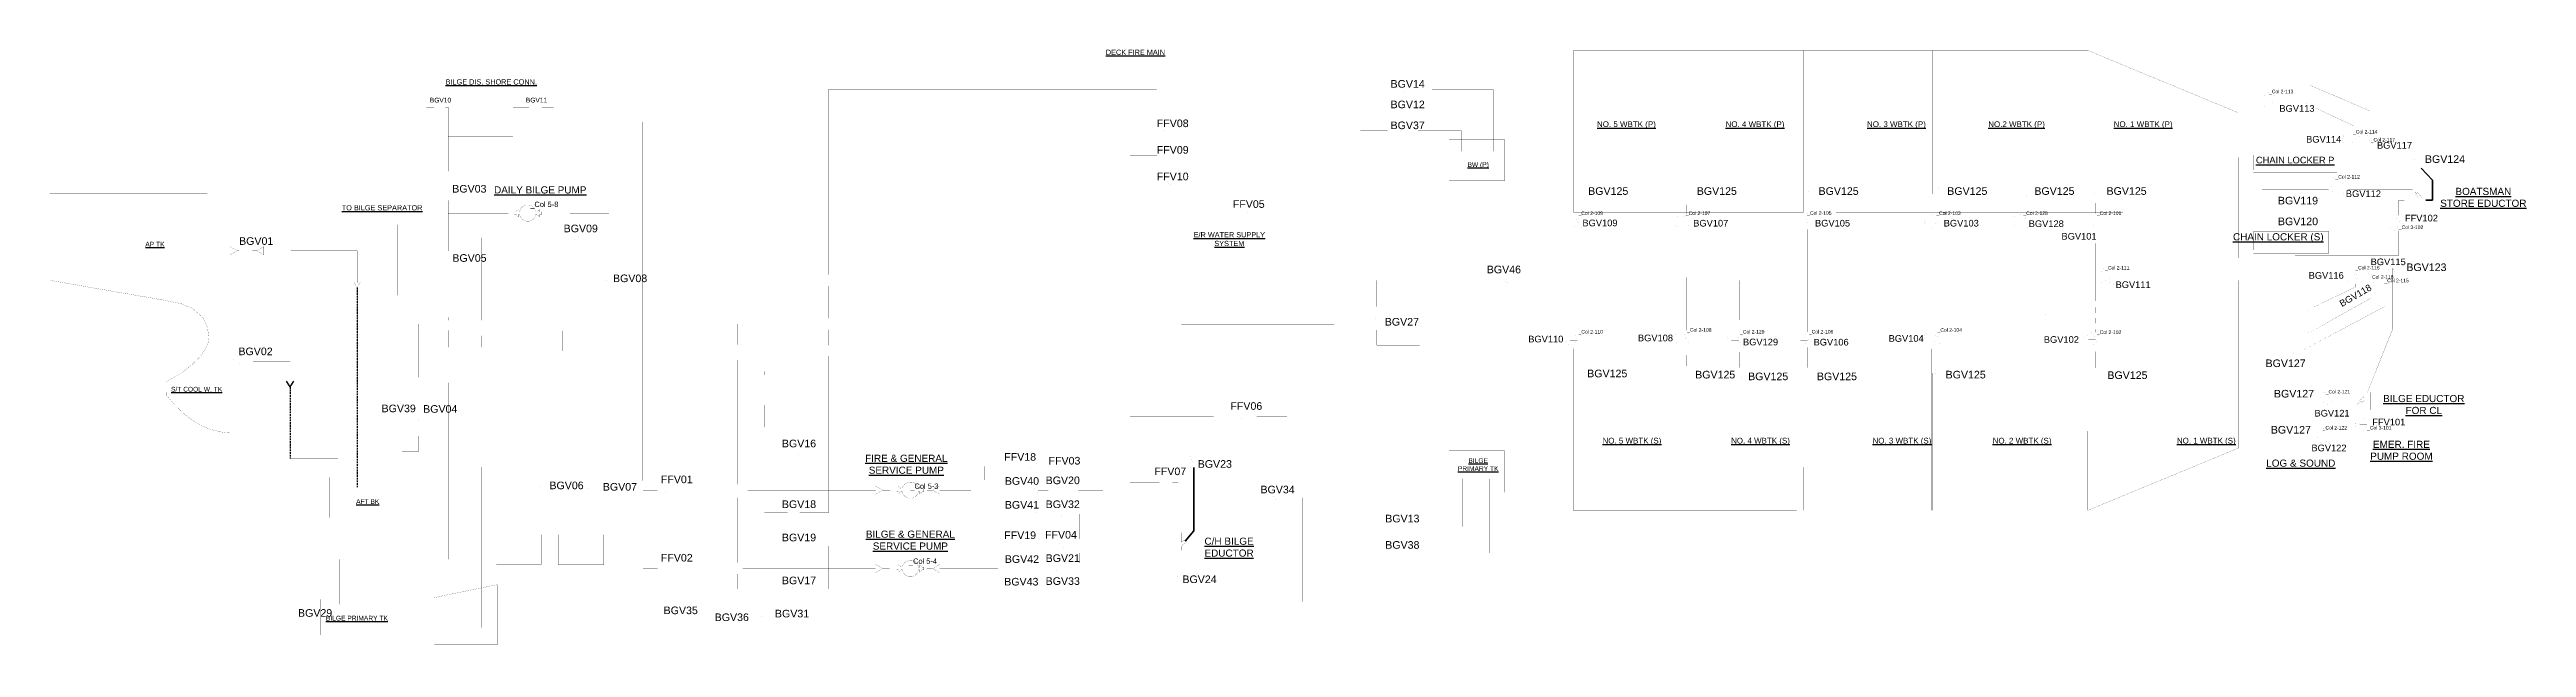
# Model space of a CAD drawing. Header units: millimetres. Extents: x 5554 to 10769, y 645 to 1902.
import ezdxf

# ---------------------------------------------------------------- set-up
doc = ezdxf.new("R2010")
doc.units = ezdxf.units.MM
doc.linetypes.add('DASHED', pattern=[19.05, 12.7, -6.35])
doc.layers.add('A-BALLA.PIPE', color=200, linetype='Continuous', lineweight=50)
for name, color, linetype in [('Ballast', 80, 'Continuous'), ('Bilge - Ballast', 233, 'Continuous'), ('Omriss tanker Bilge', 132, 'Continuous'), ('Omriss tanker etc ballast', 180, 'Continuous'), ('Symboler', 42, 'Continuous'), ('TEKST', 7, 'Continuous')]:
    doc.layers.add(name, color=color, linetype=linetype)
doc.layers.add('Bilge', color=50, linetype='Continuous', plot=False)
doc.layers.add('FIFI', color=10, linetype='Continuous', plot=False)
doc.styles.add('Arial', font='ARIAL.TTF', dxfattribs={"height": 50})

msp = doc.modelspace()

# ---------------------------------------------------------------- texts
at = {"layer": 'Ballast', "linetype": 'Continuous', "style": 'Arial'}
for s, p in [('_Col 2-113', (10227, 1810.3)), ('_Col 2-114', (10403.9, 1725.6)), ('_Col 2-117', (10441, 1708.8)), ('_Col 2-112', (10366.9, 1630.9)), ('_Col 2-109', (8773.3, 1554.2)), ('_Col 2-107', (8999.2, 1554.3)), ('_Col 2-105', (9254.6, 1554.6)), ('_Col 2-103', (9526.5, 1554.3)), ('_Col 2-128', (9709.9, 1554.3)), ('_Col 2-101', (9864.6, 1554.3)), ('_Col 3-102', (10500.4, 1524.7)), ('_Col 2-111', (9881.9, 1439.5)), ('_Col 2-116', (10408.6, 1439.6)), ('_Col 2-118', (10437.9, 1420)), ('_Col 2-115', (10469.9, 1412.7)), ('_Col 2-110', (8773.3, 1304.9)), ('_Col 2-108', (9001.9, 1308.7)), ('_Col 2-129', (9113.4, 1304.9)), ('_Col 2-106', (9258.3, 1304.9)), ('_Col 2-104', (9529.2, 1308.7)), ('_Col 2-102', (9864.6, 1304)), ('_Col 2-121', (10346.4, 1178.8)), ('_Col 2-122', (10339.9, 1102.9)), ('_Col 3-101', (10433.5, 1102.8))]:
    msp.add_text(s, height=7.5, dxfattribs=at).set_placement(p)
at = {"layer": 'Ballast', "linetype": 'Continuous', "char_height": 14, "attachment_point": 1, "style": 'Arial'}
for s, insert, width in [('BGV113', (10248.8, 1785.4), 44.169), ('BGV114', (10305.1, 1720.5), 44.169), ('BGV117', (10454.2, 1707.8), 44.169), ('BGV112', (10388.7, 1606), 44.169), ('BGV109', (8781.4, 1544.5), 289.02), ('BGV107', (9014.6, 1544), 44.169), ('BGV105', (9271, 1544), 44.169), ('BGV103', (9542, 1544), 44.169), ('BGV128', (9721, 1542.9), 44.169), ('BGV101', (9790, 1516.5), 44.169), ('FFV102', (10513, 1554.7), 44.169), ('BGV115', (10440.8, 1462.7), 44.169), ('BGV111', (9903.8, 1414.6), 44.169), ('BGV116', (10310.4, 1434.1), 44.169), ('BGV110', (8667.3, 1300.2), 289.02), ('BGV108', (8898.2, 1302.6), 44.169), ('BGV129', (9119.4, 1294), 44.169), ('BGV106', (9268, 1293.7), 44.169), ('BGV104', (9426, 1301.5), 44.169), ('BGV102', (9752.8, 1299.3), 44.169), ('BGV121', (10322.7, 1144.3), 44.169), ('FFV101', (10444.3, 1125.6), 44.169), ('BGV122', (10316.2, 1071.2), 44.169)]:
    msp.add_mtext(s, dxfattribs=dict(at, insert=insert, width=width))
at = {"layer": 'Ballast', "linetype": 'Continuous', "insert": (10373.4, 1372.6), "char_height": 14, "width": 44.169, "attachment_point": 1, "rotation": 30, "style": 'Arial'}
msp.add_mtext('BGV118', dxfattribs=at)
at = {"layer": 'Bilge', "linetype": 'Continuous', "width": 44.169, "attachment_point": 1, "style": 'Arial'}
for s, insert, char_height in [('BGV14', (8377.4, 1838.1), 16), ('BGV10', (6354.6, 1800.9), 10), ('BGV11', (6556.8, 1800.9), 10), ('BGV12', (8377.4, 1794.8), 16), ('FFV08', (7885.2, 1755.1), 16), ('BGV37', (8377.4, 1750.9), 16), ('FFV09', (7885.2, 1699.2), 16), ('BGV124', (10555.2, 1679.8), 16), ('BGV03', (6401.9, 1617.4), 16), ('FFV10', (7885.2, 1643.3), 16), ('FFV05', (8045.3, 1585.3), 16), ('BGV125', (8793.5, 1612.6), 16), ('BGV125', (9022.1, 1612.6), 16), ('BGV125', (9278.5, 1612.6), 16), ('BGV125', (9549.5, 1612.6), 16), ('BGV125', (9732.9, 1612.6), 16), ('BGV125', (9884.8, 1612.7), 16), ('BGV119', (10245.7, 1592.5), 16), ('BGV09', (6636.4, 1533.9), 16), ('BGV120', (10245.7, 1548.8), 16), ('BGV01', (5953.1, 1507.4), 16), ('BGV05', (6402.1, 1471.8), 16), ('BGV08', (6740.3, 1429), 16), ('BGV46', (8580, 1447.6), 16), ('BGV123', (10516.1, 1452.3), 16), ('BGV27', (8365.2, 1337.6), 16), ('BGV02', (5951.7, 1275.3), 16), ('BGV125', (8791.4, 1228.8), 16), ('BGV125', (9018.7, 1226.4), 16), ('BGV125', (9130.2, 1222.7), 16), ('BGV125', (9275, 1222.7), 16), ('BGV125', (9546, 1226.4), 16), ('BGV125', (9886.6, 1225.3), 16), ('BGV127', (10219.6, 1250.3), 16), ('BGV39', (6253.1, 1155.3), 16), ('BGV04', (6340.6, 1154.2), 16), ('FFV06', (8040.2, 1160.4), 16), ('BGV127', (10237.3, 1186.3), 16), ('BGV127', (10230.7, 1110.4), 16), ('BGV16', (7095.9, 1081.5), 16), ('FFV18', (7564, 1053.3), 16), ('FFV03', (7657.3, 1045.3), 16), ('BGV06', (6606.5, 993.3), 16), ('FFV01', (6841.1, 1006), 16), ('BGV40', (7565.3, 1002.7), 16), ('BGV20', (7651.2, 1004), 16), ('FFV07', (7880.1, 1023), 16), ('BGV23', (7971.4, 1038.5), 16), ('BGV07', (6718.9, 990.4), 16), ('BGV18', (7095.9, 953.8), 16), ('BGV41', (7565.3, 952.5), 16), ('BGV32', (7651.2, 953.7), 16), ('BGV34', (8103.5, 984.7), 16), ('FFV19', (7564, 888.5), 16), ('FFV04', (7649.9, 889.5), 16), ('BGV13', (8366.2, 923.6), 16), ('FFV02', (6841.1, 841.2), 16), ('BGV19', (7095.9, 883.8), 16), ('BGV42', (7565.3, 838.3), 16), ('BGV21', (7651.2, 840.3), 16), ('BGV38', (8366.2, 868.1), 16), ('BGV17', (7095.9, 793.4), 16), ('BGV43', (7564, 790.8), 16), ('BGV33', (7651.2, 792.1), 16), ('BGV24', (7939.2, 795.9), 16), ('BGV35', (6846.9, 730.5), 16), ('BGV29', (6077.1, 725), 16), ('BGV36', (6954.4, 716), 16), ('BGV31', (7081.3, 723.7), 16)]:
    msp.add_mtext(s, dxfattribs=dict(at, insert=insert, char_height=char_height))
at = {"layer": 'Bilge - Ballast', "linetype": 'Continuous', "attachment_point": 2, "style": 'Arial'}
for s, insert, char_height, width in [('{\\LDECK FIRE MAIN}', (7840.3, 1902.1), 11, 183.683), ('{\\LBILGE DIS. SHORE CONN.}', (6484, 1839.7), 11, 183.683), ('{\\LNO. 5 WBTK (P)}', (8874, 1751.3), 12, 208.607), ('{\\LNO. 4 WBTK (P)}', (9144.7, 1751.3), 12, 208.607), ('{\\LNO. 3 WBTK (P)}', (9442.5, 1751.3), 12, 208.607), ('{\\LNO.2 WBTK (P)}', (9695.4, 1751.3), 12, 208.607), ('{\\LNO. 1 WBTK (P)}', (9961.9, 1751.3), 12, 208.607), ('{\\LCHAIN LOCKER P}', (10282, 1676.8), 14, 206.858), ('{\\LBW (P)}', (8561.9, 1665.2), 10, 173.839), ('{\\LTO BILGE SEPARATOR}', (6254.2, 1574.9), 11, 183.683), ('{\\LDAILY BILGE PUMP}', (6587.2, 1614.5), 15, 281.849), ('{\\LBOATSMAN STORE EDUCTOR}', (10678.2, 1611.4), 15, 183.683), ('{\\LE/R WATER SUPPLY SYSTEM}', (8038, 1518.2), 11, 183.683), ('{\\LCHAIN LOCKER (S)}', (10246.5, 1515.9), 15, 183.683), ('{\\LAP TK}', (5775.9, 1497.8), 10, 173.839), ('{\\LS/T COOL W. TK}', (5863.7, 1192.7), 10, 173.839), ('{\\LBILGE EDUCTOR FOR CL}', (10552.8, 1175.6), 15, 183.683), ('{\\LFIRE & GENERAL SERVICE PUMP}', (7357.9, 1049.9), 15, 183.683), ('{\\LNO. 5 WBTK (S)}', (8885.6, 1085.5), 12, 208.607), ('{\\LNO. 4 WBTK (S)}', (9156.3, 1085.5), 12, 208.607), ('{\\LNO. 3 WBTK (S)}', (9454.1, 1085.5), 12, 208.607), ('{\\LNO. 2 WBTK (S)}', (9707, 1085.5), 12, 208.607), ('{\\LNO. 1 WBTK (S)}', (10094.9, 1085.5), 12, 208.607), ('{\\LEMER. FIRE \\PPUMP ROOM}', (10505.7, 1079.3), 15, 183.683), ('{\\LBILGE \\PPRIMARY TK}', (8561.9, 1042.5), 10, 173.839), ('{\\LLOG & SOUND}', (10293.8, 1039.7), 15, 183.683), ('{\\LAFT BK}', (6223.9, 956.4), 10, 173.839), ('{\\LBILGE & GENERAL SERVICE PUMP}', (7366.4, 890.3), 15, 258.051), ('{\\LC/H BILGE EDUCTOR}', (8037.4, 875.5), 15, 183.683), ('{\\LBILGE PRIMARY TK}', (6201.1, 711.1), 10, 173.839)]:
    msp.add_mtext(s, dxfattribs=dict(at, insert=insert, char_height=char_height, width=width))
at = {"layer": 'TEKST', "linetype": 'Continuous', "style": 'Arial'}
for s, p in [('_Col 5-8', (6566.2, 1571.1)), ('_Col 5-3', (7366.4, 978.1)), ('_Col 5-4', (7363.4, 820.4))]:
    msp.add_text(s, height=11.2, dxfattribs=at).set_placement(p)

# ---------------------------------------------------------------- linework, layer by layer
at = {"layer": 'A-BALLA.PIPE', "linetype": 'Continuous', "ltscale": 50}
msp.add_line((9756, 1344.8), (9756, 1344.8), dxfattribs=at)
at = {"layer": 'Ballast', "linetype": 'Continuous', "const_width": 0.3}
for points in [[(8387.4, 1818.3), (7194.2, 1818.1), (7194.2, 1428.6), (7194.5, 1818.1)], [(8409.9, 1818.3), (8593.4, 1818.3), (8593.4, 1687.9), (8593.4, 1818.3)], [(7194.2, 1404.6), (7194.2, 1336.9)], [(7194.2, 1312.9), (7194.2, 1280.2)]]:
    msp.add_lwpolyline(points, close=True, dxfattribs=at)
at = {"layer": 'Ballast', "linetype": 'Continuous'}
for points in [[(10227.5, 1788.1, 0.03, 0.03, 0), (10227.5, 1803.7, 0.03, 0.03, 0), (10217.9, 1803.7, 0.03, 0.03, -0.884677), (10239.4, 1803.7, 0.03, 0.03, 0), (10229.8, 1803.7, 0.03, 0.03, 0), (10229.8, 1788.1, 0.03, 0.03, 0), (10244.7, 1796.1, 0, 0, 0), (10244.7, 1778.8, 0.03, 0.03, 0), (10228.7, 1787.5, 0.03, 0.03, 0), (10212.6, 1778.8, 0, 0, 0), (10212.6, 1796.1, 0.03, 0.03, 0)], [(10406, 1711.5, 0.03, 0.03, 0), (10390.3, 1711.5, 0.03, 0.03, 0), (10390.3, 1701.9, 0.03, 0.03, -0.884677), (10390.3, 1723.4, 0.03, 0.03, 0), (10390.3, 1713.7, 0.03, 0.03, 0), (10406, 1713.7, 0.03, 0.03, 0), (10397.9, 1728.7, 0, 0, 0), (10415.2, 1728.7, 0.03, 0.03, 0), (10406.6, 1712.6, 0.03, 0.03, 0), (10415.2, 1696.6, 0, 0, 0), (10397.9, 1696.6, 0.03, 0.03, 0)], [(10439.5, 1711.5, 0.03, 0.03, 0), (10423.9, 1711.5, 0.03, 0.03, 0), (10423.9, 1701.9, 0.03, 0.03, -0.884677), (10423.9, 1723.4, 0.03, 0.03, 0), (10423.9, 1713.7, 0.03, 0.03, 0), (10439.5, 1713.7, 0.03, 0.03, 0), (10431.5, 1728.7, 0, 0, 0), (10448.8, 1728.7, 0.03, 0.03, 0), (10440.1, 1712.6, 0.03, 0.03, 0), (10448.8, 1696.6, 0, 0, 0), (10431.5, 1696.6, 0.03, 0.03, 0)], [(10367.5, 1608.6, 0.03, 0.03, 0), (10367.5, 1624.2, 0.03, 0.03, 0), (10357.8, 1624.2, 0.03, 0.03, -0.884677), (10379.3, 1624.2, 0.03, 0.03, 0), (10369.7, 1624.2, 0.03, 0.03, 0), (10369.7, 1608.6, 0.03, 0.03, 0), (10384.6, 1616.7, 0, 0, 0), (10384.6, 1599.3, 0.03, 0.03, 0), (10368.6, 1608, 0.03, 0.03, 0), (10352.5, 1599.3, 0, 0, 0), (10352.5, 1616.7, 0.03, 0.03, 0)], [(8770.5, 1540.2, 0.03, 0.03, 0), (8754.9, 1540.2, 0.03, 0.03, 0), (8754.9, 1530.5, 0.03, 0.03, -0.884677), (8754.9, 1552, 0.03, 0.03, 0), (8754.9, 1542.4, 0.03, 0.03, 0), (8770.5, 1542.4, 0.03, 0.03, 0), (8762.5, 1557.3, 0, 0, 0), (8779.8, 1557.3, 0.03, 0.03, 0), (8771.2, 1541.3, 0.03, 0.03, 0), (8779.8, 1525.2, 0, 0, 0), (8762.5, 1525.2, 0.03, 0.03, 0)], [(8999.2, 1540.2, 0.03, 0.03, 0), (8983.5, 1540.2, 0.03, 0.03, 0), (8983.5, 1530.5, 0.03, 0.03, -0.884677), (8983.5, 1552, 0.03, 0.03, 0), (8983.5, 1542.4, 0.03, 0.03, 0), (8999.2, 1542.4, 0.03, 0.03, 0), (8991.1, 1557.3, 0, 0, 0), (9008.4, 1557.3, 0.03, 0.03, 0), (8999.8, 1541.3, 0.03, 0.03, 0), (9008.4, 1525.2, 0, 0, 0), (8991.1, 1525.2, 0.03, 0.03, 0)], [(9255.5, 1540.2, 0.03, 0.03, 0), (9239.9, 1540.2, 0.03, 0.03, 0), (9239.9, 1530.5, 0.03, 0.03, -0.884677), (9239.9, 1552, 0.03, 0.03, 0), (9239.9, 1542.4, 0.03, 0.03, 0), (9255.5, 1542.4, 0.03, 0.03, 0), (9247.5, 1557.3, 0, 0, 0), (9264.8, 1557.3, 0.03, 0.03, 0), (9256.1, 1541.3, 0.03, 0.03, 0), (9264.8, 1525.2, 0, 0, 0), (9247.5, 1525.2, 0.03, 0.03, 0)], [(9526.5, 1540.2, 0.03, 0.03, 0), (9510.9, 1540.2, 0.03, 0.03, 0), (9510.9, 1530.5, 0.03, 0.03, -0.884677), (9510.9, 1552, 0.03, 0.03, 0), (9510.9, 1542.4, 0.03, 0.03, 0), (9526.5, 1542.4, 0.03, 0.03, 0), (9518.4, 1557.3, 0, 0, 0), (9535.8, 1557.3, 0.03, 0.03, 0), (9527.1, 1541.3, 0.03, 0.03, 0), (9535.8, 1525.2, 0, 0, 0), (9518.4, 1525.2, 0.03, 0.03, 0)], [(9709.9, 1540.2, 0.03, 0.03, 0), (9694.3, 1540.2, 0.03, 0.03, 0), (9694.3, 1530.5, 0.03, 0.03, -0.884677), (9694.3, 1552, 0.03, 0.03, 0), (9694.3, 1542.4, 0.03, 0.03, 0), (9709.9, 1542.4, 0.03, 0.03, 0), (9701.9, 1557.3, 0, 0, 0), (9719.2, 1557.3, 0.03, 0.03, 0), (9710.5, 1541.3, 0.03, 0.03, 0), (9719.2, 1525.2, 0, 0, 0), (9701.9, 1525.2, 0.03, 0.03, 0)], [(9861.8, 1540.3, 0.03, 0.03, 0), (9846.2, 1540.3, 0.03, 0.03, 0), (9846.2, 1530.7, 0.03, 0.03, -0.884677), (9846.2, 1552.2, 0.03, 0.03, 0), (9846.2, 1542.5, 0.03, 0.03, 0), (9861.8, 1542.5, 0.03, 0.03, 0), (9853.8, 1557.5, 0, 0, 0), (9871.1, 1557.5, 0.03, 0.03, 0), (9862.4, 1541.4, 0.03, 0.03, 0), (9871.1, 1525.4, 0, 0, 0), (9853.8, 1525.4, 0.03, 0.03, 0)], [(10499.8, 1536.4, 0.03, 0.03, 0), (10484.2, 1536.4, 0.03, 0.03, 0), (10484.2, 1526.7, 0.03, 0.03, -0.884677), (10484.2, 1548.3, 0.03, 0.03, 0), (10484.2, 1538.6, 0.03, 0.03, 0), (10499.8, 1538.6, 0.03, 0.03, 0), (10491.7, 1553.6, 0, 0, 0), (10509.1, 1553.6, 0.03, 0.03, 0), (10500.4, 1537.5, 0.03, 0.03, 0), (10509.1, 1521.4, 0, 0, 0), (10491.7, 1521.4, 0.03, 0.03, 0)], [(9882.5, 1417.2, 0.03, 0.03, 0), (9882.5, 1432.8, 0.03, 0.03, 0), (9872.9, 1432.8, 0.03, 0.03, -0.884677), (9894.4, 1432.8, 0.03, 0.03, 0), (9884.7, 1432.8, 0.03, 0.03, 0), (9884.7, 1417.2, 0.03, 0.03, 0), (9899.7, 1425.3, 0, 0, 0), (9899.7, 1407.9, 0.03, 0.03, 0), (9883.6, 1416.6, 0.03, 0.03, 0), (9867.6, 1407.9, 0, 0, 0), (9867.6, 1425.3, 0.03, 0.03, 0)], [(10409.3, 1424.4, 0.03, 0.03, 0), (10393.7, 1424.4, 0.03, 0.03, 0), (10393.7, 1414.7, 0.03, 0.03, -0.884677), (10393.7, 1436.3, 0.03, 0.03, 0), (10393.7, 1426.6, 0.03, 0.03, 0), (10409.3, 1426.6, 0.03, 0.03, 0), (10401.2, 1441.6, 0, 0, 0), (10418.6, 1441.6, 0.03, 0.03, 0), (10409.9, 1425.5, 0.03, 0.03, 0), (10418.6, 1409.4, 0, 0, 0), (10401.2, 1409.4, 0.03, 0.03, 0)], [(10439.5, 1424.4, 0.03, 0.03, 0), (10423.9, 1424.4, 0.03, 0.03, 0), (10423.9, 1414.7, 0.03, 0.03, -0.884677), (10423.9, 1436.3, 0.03, 0.03, 0), (10423.9, 1426.6, 0.03, 0.03, 0), (10439.5, 1426.6, 0.03, 0.03, 0), (10431.5, 1441.6, 0, 0, 0), (10448.8, 1441.6, 0.03, 0.03, 0), (10440.1, 1425.5, 0.03, 0.03, 0), (10448.8, 1409.4, 0, 0, 0), (10431.5, 1409.4, 0.03, 0.03, 0)], [(10469.2, 1424.4, 0.03, 0.03, 0), (10453.6, 1424.4, 0.03, 0.03, 0), (10453.6, 1414.7, 0.03, 0.03, -0.884677), (10453.6, 1436.3, 0.03, 0.03, 0), (10453.6, 1426.6, 0.03, 0.03, 0), (10469.2, 1426.6, 0.03, 0.03, 0), (10461.2, 1441.6, 0, 0, 0), (10478.5, 1441.6, 0.03, 0.03, 0), (10469.8, 1425.5, 0.03, 0.03, 0), (10478.5, 1409.4, 0, 0, 0), (10461.2, 1409.4, 0.03, 0.03, 0)], [(8770.5, 1290.9, 0.03, 0.03, 0), (8754.9, 1290.9, 0.03, 0.03, 0), (8754.9, 1281.3, 0.03, 0.03, -0.884677), (8754.9, 1302.8, 0.03, 0.03, 0), (8754.9, 1293.2, 0.03, 0.03, 0), (8770.5, 1293.2, 0.03, 0.03, 0), (8762.5, 1308.1, 0, 0, 0), (8779.8, 1308.1, 0.03, 0.03, 0), (8771.2, 1292, 0.03, 0.03, 0), (8779.8, 1276, 0, 0, 0), (8762.5, 1276, 0.03, 0.03, 0)], [(8999.2, 1294.6, 0.03, 0.03, 0), (8983.5, 1294.6, 0.03, 0.03, 0), (8983.5, 1285, 0.03, 0.03, -0.884677), (8983.5, 1306.5, 0.03, 0.03, 0), (8983.5, 1296.9, 0.03, 0.03, 0), (8999.2, 1296.9, 0.03, 0.03, 0), (8991.1, 1311.8, 0, 0, 0), (9008.4, 1311.8, 0.03, 0.03, 0), (8999.8, 1295.8, 0.03, 0.03, 0), (9008.4, 1279.7, 0, 0, 0), (8991.1, 1279.7, 0.03, 0.03, 0)], [(9110.7, 1290.9, 0.03, 0.03, 0), (9095, 1290.9, 0.03, 0.03, 0), (9095, 1281.3, 0.03, 0.03, -0.884677), (9095, 1302.8, 0.03, 0.03, 0), (9095, 1293.2, 0.03, 0.03, 0), (9110.7, 1293.2, 0.03, 0.03, 0), (9102.6, 1308.1, 0, 0, 0), (9119.9, 1308.1, 0.03, 0.03, 0), (9111.3, 1292, 0.03, 0.03, 0), (9119.9, 1276, 0, 0, 0), (9102.6, 1276, 0.03, 0.03, 0)], [(9255.5, 1290.9, 0.03, 0.03, 0), (9239.9, 1290.9, 0.03, 0.03, 0), (9239.9, 1281.3, 0.03, 0.03, -0.884677), (9239.9, 1302.8, 0.03, 0.03, 0), (9239.9, 1293.2, 0.03, 0.03, 0), (9255.5, 1293.2, 0.03, 0.03, 0), (9247.5, 1308.1, 0, 0, 0), (9264.8, 1308.1, 0.03, 0.03, 0), (9256.1, 1292, 0.03, 0.03, 0), (9264.8, 1276, 0, 0, 0), (9247.5, 1276, 0.03, 0.03, 0)], [(9526.5, 1294.6, 0.03, 0.03, 0), (9510.9, 1294.6, 0.03, 0.03, 0), (9510.9, 1285, 0.03, 0.03, -0.884677), (9510.9, 1306.5, 0.03, 0.03, 0), (9510.9, 1296.9, 0.03, 0.03, 0), (9526.5, 1296.9, 0.03, 0.03, 0), (9518.4, 1311.8, 0, 0, 0), (9535.8, 1311.8, 0.03, 0.03, 0), (9527.1, 1295.8, 0.03, 0.03, 0), (9535.8, 1279.7, 0, 0, 0), (9518.4, 1279.7, 0.03, 0.03, 0)], [(9861.8, 1290, 0.03, 0.03, 0), (9846.2, 1290, 0.03, 0.03, 0), (9846.2, 1280.4, 0.03, 0.03, -0.884677), (9846.2, 1301.9, 0.03, 0.03, 0), (9846.2, 1292.3, 0.03, 0.03, 0), (9861.8, 1292.3, 0.03, 0.03, 0), (9853.8, 1307.2, 0, 0, 0), (9871.1, 1307.2, 0.03, 0.03, 0), (9862.4, 1291.1, 0.03, 0.03, 0), (9871.1, 1275.1, 0, 0, 0), (9853.8, 1275.1, 0.03, 0.03, 0)], [(10347, 1156.6, 0.03, 0.03, 0), (10347, 1172.2, 0.03, 0.03, 0), (10337.3, 1172.2, 0.03, 0.03, -0.884677), (10358.9, 1172.2, 0.03, 0.03, 0), (10349.2, 1172.2, 0.03, 0.03, 0), (10349.2, 1156.6, 0.03, 0.03, 0), (10364.2, 1164.6, 0, 0, 0), (10364.2, 1147.3, 0.03, 0.03, 0), (10348.1, 1155.9, 0.03, 0.03, 0), (10332, 1147.3, 0, 0, 0), (10332, 1164.6, 0.03, 0.03, 0)], [(10340.5, 1080.7, 0.03, 0.03, 0), (10340.5, 1096.3, 0.03, 0.03, 0), (10330.8, 1096.3, 0.03, 0.03, -0.884677), (10352.3, 1096.3, 0.03, 0.03, 0), (10342.7, 1096.3, 0.03, 0.03, 0), (10342.7, 1080.7, 0.03, 0.03, 0), (10357.6, 1088.7, 0, 0, 0), (10357.6, 1071.4, 0.03, 0.03, 0), (10341.6, 1080.1, 0.03, 0.03, 0), (10325.5, 1071.4, 0, 0, 0), (10325.5, 1088.7, 0.03, 0.03, 0)], [(10433.5, 1114.2, 0.03, 0.03, 0), (10417.8, 1114.2, 0.03, 0.03, 0), (10417.8, 1104.6, 0.03, 0.03, -0.884677), (10417.8, 1126.1, 0.03, 0.03, 0), (10417.8, 1116.5, 0.03, 0.03, 0), (10433.5, 1116.5, 0.03, 0.03, 0), (10425.4, 1131.4, 0, 0, 0), (10442.7, 1131.4, 0.03, 0.03, 0), (10434.1, 1115.3, 0.03, 0.03, 0), (10442.7, 1099.3, 0, 0, 0), (10425.4, 1099.3, 0.03, 0.03, 0)]]:
    msp.add_lwpolyline(points, format="xyseb", close=True, dxfattribs=at)
at = {"layer": 'Bilge', "linetype": 'DASHED', "ltscale": 0.3}
for p, q in [((6201.7, 1401.6), (6201.7, 981.4)), ((6060.8, 1192.6), (6060.8, 1041.9))]:
    msp.add_line(p, q, dxfattribs=at)
at = {"layer": 'Bilge', "color": 2}
for q in [(6053.2, 1204.5), (6068.4, 1204.5)]:
    msp.add_line((6060.8, 1192.6), q, dxfattribs=at)
at = {"layer": 'Bilge', "linetype": 'Continuous'}
for points, const_width in [([(10440.1, 1728.7), (10440.1, 1772.9), (10313.2, 1827.1), (10440.1, 1772.9)], 0.3), ([(6364.7, 1781.2), (6347.4, 1781.2)], 0.3), ([(6387.2, 1775.1), (6387.2, 1787.3), (6376, 1782.5), (6364.7, 1787.3), (6364.7, 1775.1), (6376, 1779.9), (6387.2, 1775.1)], 0.0075), ([(6393.4, 1624.4), (6393.4, 1781.2), (6387.2, 1781.2), (6393.4, 1781.2)], 0.3), ([(6566.6, 1781.2), (6529.8, 1781.2), (6529.8, 1719.4), (6393.4, 1719.4), (6529.8, 1719.4), (6529.8, 1781.2)], 0.3), ([(6589.1, 1775.1), (6589.1, 1787.3), (6577.9, 1782.5), (6566.6, 1787.3), (6566.6, 1775.1), (6577.9, 1779.9), (6589.1, 1775.1)], 0.0075), ([(6589.1, 1781.2), (6615.7, 1781.2)], 0.3), ([(8387.4, 1775.1), (8259.2, 1775.1), (8259.2, 1428.6), (8259.2, 1775.1)], 0.3), ([(8409.9, 1812.3), (8409.9, 1824.4), (8398.8, 1819.6), (8387.4, 1824.4), (8387.4, 1812.3), (8398.8, 1817), (8409.9, 1812.3)], 0.0075), ([(8409.9, 1769), (8409.9, 1781.1), (8398.8, 1776.4), (8387.4, 1781.1), (8387.4, 1769), (8398.8, 1773.7), (8409.9, 1769)], 0.0075), ([(8409.9, 1775.1), (8562.9, 1775.1), (8562.9, 1687.9), (8562.9, 1775.1)], 0.3), ([(10298.7, 1791.6), (10406.6, 1741.1), (10406.6, 1728.7), (10406.6, 1741.1)], 0.3), ([(7917.8, 1729.3), (7917.8, 1741.4), (7906.6, 1736.6), (7895.3, 1741.4), (7895.3, 1729.3), (7906.6, 1734), (7917.8, 1729.3)], 0.0075), ([(8387.4, 1731.2), (8313.9, 1731.2), (8313.9, 1428.6), (8313.9, 1731.2)], 0.3), ([(8409.9, 1725.1), (8409.9, 1737.2), (8398.8, 1732.5), (8387.4, 1737.2), (8387.4, 1725.1), (8398.8, 1729.8), (8409.9, 1725.1)], 0.0075), ([(8409.9, 1731.2), (8526.9, 1731.2), (8526.9, 1687.9), (8526.9, 1731.2)], 0.3), ([(7917.8, 1673.4), (7917.8, 1685.5), (7906.6, 1680.8), (7895.3, 1685.5), (7895.3, 1673.4), (7906.6, 1678.1), (7917.8, 1673.4)], 0.0075), ([(10538.4, 1674.3), (10528.9, 1666.9), (10539.5, 1661), (10542.7, 1649.2), (10552.3, 1656.6), (10541.6, 1662.6), (10538.4, 1674.3)], 0.0075), ([(6399.5, 1624.4), (6387.4, 1624.4), (6392.1, 1613.2), (6387.4, 1601.9), (6399.5, 1601.9), (6394.8, 1613.2), (6399.5, 1624.4)], 0.0075), ([(7917.8, 1617.5), (7917.8, 1629.6), (7906.6, 1624.9), (7895.3, 1629.6), (7895.3, 1617.5), (7906.6, 1622.3), (7917.8, 1617.5)], 0.0075), ([(10335.5, 1611.8), (10335.5, 1650.4)], 0.3), ([(6393.4, 1601.9), (6393.4, 1478.8)], 0.3), ([(8077.8, 1559.5), (8077.8, 1571.7), (8066.7, 1566.9), (8055.4, 1571.7), (8055.4, 1559.5), (8066.7, 1564.3), (8077.8, 1559.5)], 0.0075), ([(8777.2, 1615.4), (8765.1, 1615.4), (8769.9, 1604.3), (8765.1, 1592.9), (8777.2, 1592.9), (8772.5, 1604.3), (8777.2, 1615.4)], 0.0075), ([(8771.2, 1592.9), (8771.2, 1557.3)], 0.3), ([(9005.8, 1615.4), (8993.7, 1615.4), (8998.5, 1604.3), (8993.7, 1592.9), (9005.8, 1592.9), (9001.1, 1604.3), (9005.8, 1615.4)], 0.0075), ([(8999.8, 1592.9), (8999.8, 1557.3)], 0.3), ([(9262.2, 1615.4), (9250.1, 1615.4), (9254.9, 1604.3), (9250.1, 1592.9), (9262.2, 1592.9), (9257.5, 1604.3), (9262.2, 1615.4)], 0.0075), ([(9256.2, 1592.9), (9256.1, 1557.3)], 0.3), ([(9533.2, 1615.4), (9521.1, 1615.4), (9525.8, 1604.3), (9521.1, 1592.9), (9533.2, 1592.9), (9528.4, 1604.3), (9533.2, 1615.4)], 0.0075), ([(9527.1, 1592.9), (9527.1, 1557.3)], 0.3), ([(9716.6, 1615.4), (9704.5, 1615.4), (9709.2, 1604.3), (9704.5, 1592.9), (9716.6, 1592.9), (9711.9, 1604.3), (9716.6, 1615.4)], 0.0075), ([(9710.5, 1592.9), (9710.5, 1557.3)], 0.3), ([(9868.5, 1615.5), (9856.4, 1615.5), (9861.2, 1604.4), (9856.4, 1593.1), (9868.5, 1593.1), (9863.8, 1604.4), (9868.5, 1615.5)], 0.0075), ([(9862.5, 1593.1), (9862.4, 1557.5)], 0.3), ([(10341.5, 1595.6), (10329.4, 1595.6), (10334.1, 1584.5), (10329.4, 1573.2), (10341.5, 1573.2), (10336.8, 1584.5), (10341.5, 1595.6)], 0.0075), ([(10335.5, 1604.1), (10335.5, 1595.6)], 0.3), ([(10335.5, 1573.2), (10335.5, 1552)], 0.3), ([(10384.6, 1608), (10529.3, 1608), (10537.4, 1599.6), (10529.3, 1608)], 0.3), ([(6464.2, 1385.2), (6287.3, 1385.2), (6287.3, 1534.1), (6287.3, 1385.2)], 0.3), ([(6532.5, 1558.2), (6393.4, 1558.2)], 0.3), ([(6589.7, 1558.1), (6731.8, 1558.1), (6731.8, 1436), (6731.8, 1558.1)], 0.3), ([(6676.7, 1500.3), (6676.7, 1512.4), (6665.6, 1507.7), (6654.2, 1512.4), (6654.2, 1500.3), (6665.6, 1505), (6676.7, 1500.3)], 0.0075), ([(8771.2, 1525.2), (8771.2, 1308.1)], 0.3), ([(8999.8, 1525.2), (8999.8, 1311.8)], 0.3), ([(9256.1, 1525.2), (9256.1, 1308.1)], 0.3), ([(9527.1, 1525.2), (9527.1, 1311.8)], 0.3), ([(9710.5, 1525.2), (9710.5, 1416.6)], 0.3), ([(9862.4, 1525.4), (9862.4, 1373.5)], 0.3), ([(10341.5, 1552), (10329.4, 1552), (10334.1, 1540.8), (10329.4, 1529.5), (10341.5, 1529.5), (10336.8, 1540.8), (10341.5, 1552)], 0.0075), ([(10335.5, 1529.5), (10335.5, 1514.9)], 0.3), ([(5954.9, 1478.9), (5949.1, 1478.9), (5934.1, 1487.5), (5934.1, 1470.2), (5949.1, 1478.9), (5954.9, 1478.9)], 0.3), ([(5977.3, 1472.8), (5977.3, 1485), (5966.2, 1480.2), (5954.9, 1485), (5954.9, 1472.8), (5966.2, 1477.6), (5977.3, 1472.8)], 0.0075), ([(5977.3, 1478.9), (5990.2, 1478.9), (6005.2, 1487.5), (6005.2, 1470.2), (5990.2, 1478.9)], 0.3), ([(6005.2, 1478.9), (6201.7, 1478.9), (6201.7, 1411.8), (6201.7, 1478.9)], 0.3), ([(6399.7, 1478.8), (6387.6, 1478.8), (6392.3, 1467.7), (6387.6, 1456.3), (6399.7, 1456.3), (6395, 1467.7), (6399.7, 1478.8)], 0.0075), ([(6654.2, 1506.4), (6464.2, 1506.4), (6464.2, 1332.4), (6464.2, 1506.4)], 0.3), ([(6676.7, 1506.4), (6731.8, 1506.4)], 0.3), ([(6201.7, 981.4), (6201.7, 1401.6), (6209.3, 1413.5), (6201.7, 1401.6), (6194.1, 1413.5), (6201.7, 1401.6)], 0.3), ([(6393.7, 1392.7), (6393.7, 1456.3)], 0.3), ([(6737.9, 1436), (6725.7, 1436), (6730.5, 1424.8), (6725.7, 1413.5), (6737.9, 1413.5), (6733.1, 1424.8), (6737.9, 1436)], 0.0075), ([(6731.8, 1413.5), (6731.8, 1332.9)], 0.3), ([(8603.5, 1416.6), (7058.8, 1416.6), (7058.8, 1336.9), (7058.8, 1416.6)], 0.3), ([(7962.9, 1336.9), (7962.9, 1416.6)], 0.3), ([(8348.6, 1344.6), (8348.6, 1416.6)], 0.3), ([(8626, 1410.5), (8626, 1422.7), (8614.8, 1417.9), (8603.5, 1422.7), (8603.5, 1410.5), (8614.8, 1415.3), (8626, 1410.5)], 0.0075), ([(9867.6, 1416.6), (8626, 1416.6)], 0.3), ([(9111.3, 1308.1), (9111.3, 1416.6)], 0.3), ([(9899.7, 1416.6), (9913.3, 1416.6)], 0.3), ([(10297.4, 1269.5), (10469.8, 1361.4), (10469.8, 1409.4), (10469.8, 1361.4)], 0.3), ([(10298.7, 1349.7), (10409.8, 1403.2), (10409.8, 1409.4), (10409.8, 1403.2)], 0.3), ([(10298.7, 1299.4), (10440.1, 1378.7), (10440.1, 1409.4), (10440.1, 1378.7)], 0.3), ([(10492.3, 1438.1), (10486.8, 1441.6), (10486.8, 1313.1), (10434.1, 1181.3), (10486.8, 1313.1), (10486.8, 1441.6)], 0.3), ([(10495.5, 1443.1), (10489.1, 1432.8), (10501.1, 1431), (10508.1, 1420.9), (10514.6, 1431.2), (10502.5, 1433.2), (10495.5, 1443.1)], 0.0075), ([(6393.7, 1377.7), (6393.4, 1332.4)], 0.3), ([(8259.2, 1404.6), (8259.1, 1280.2)], 0.3), ([(8313.9, 1404.6), (8313.9, 910.5)], 0.3), ([(9862.4, 1363.2), (9862.4, 1348.3)], 0.3), ([(6330.1, 1136.7), (6330.1, 1324.9), (6885.7, 1324.9), (6330.1, 1324.9)], 0.3), ([(6393.4, 1317.4), (6393.4, 1275.7)], 0.3), ([(6464.2, 1317.4), (6464.2, 1275.7)], 0.3), ([(6633.2, 1317.4), (6633.2, 1268.2)], 0.3), ([(6694.1, 1275.7), (6694.1, 1324.9)], 0.3), ([(6731.3, 1317.4), (6731.3, 1268.2)], 0.3), ([(6829.2, 1325.1), (8259.2, 1324.6)], 0.3), ([(7002.6, 1280.2), (7002.6, 1324.9)], 0.3), ([(7058.8, 1312.9), (7058.8, 1280.2)], 0.3), ([(7962.9, 1312.9), (7962.9, 1280.2)], 0.3), ([(8354.7, 1344.6), (8342.6, 1344.6), (8347.3, 1333.4), (8342.6, 1322.1), (8354.7, 1322.1), (8350, 1333.4), (8354.7, 1344.6)], 0.0075), ([(8348.6, 1322.1), (8348.6, 1280.5), (8438.6, 1280.5), (8348.6, 1280.5)], 0.3), ([(9862.4, 1340.7), (9862.4, 1326)], 0.3), ([(9862.4, 1315.7), (9862.4, 1307.2)], 0.3), ([(10384.3, 1305.8), (10384.3, 1162.6)], 0.3), ([(5956.6, 1240.7), (5956.6, 1252.8), (5945.5, 1248.1), (5934.1, 1252.8), (5934.1, 1240.7), (5945.5, 1245.4), (5956.6, 1240.7)], 0.0075), ([(6393.4, 1260.7), (6393.4, 830), (6164.5, 830), (6164.5, 734.9), (6164.5, 830), (6393.4, 830)], 0.3), ([(6885.7, 1268.2), (6330.1, 1268.2)], 0.3), ([(6464.2, 1260.7), (6464.2, 686.3)], 0.3), ([(6581.7, 1000.3), (6581.7, 1268.2)], 0.3), ([(6694.1, 997.4), (6694.1, 1260.7)], 0.3), ([(6829.2, 1268.2), (8313.9, 1268.2)], 0.3), ([(7002.6, 1256.2), (7002.6, 987.3)], 0.3), ([(7060.1, 1256.3), (7058.9, 1067.6)], 0.3), ([(7132, 927.8), (7194.2, 927.8), (7194.2, 1257.8), (7194.2, 927.8)], 0.3), ([(7963, 1141.8), (7962.9, 1256.2)], 0.3), ([(8260.6, 1256.3), (8260.6, 898.5), (8381.1, 898.5), (8260.6, 898.5)], 0.3), ([(8771.2, 1276), (8771.2, 1233.2)], 0.3), ([(8999.8, 1279.7), (8999.8, 1236.9)], 0.3), ([(9111.3, 1276), (9111.3, 1233.2)], 0.3), ([(9256.1, 1276), (9256.1, 1233.2)], 0.3), ([(9527.1, 1279.7), (9527.1, 1236.9)], 0.3), ([(9862.4, 1275.1), (9862.4, 1232.3)], 0.3), ([(10275.2, 1262.4), (10281.8, 1252.2), (10288.6, 1262.3), (10300.7, 1264.4), (10294.1, 1274.6), (10287.1, 1264.5), (10275.2, 1262.4)], 0.0075), ([(5956.6, 1246.8), (6060.8, 1246.8), (6060.8, 1203.6), (6060.8, 1246.8)], 0.3), ([(6161.2, 983.2), (6161.2, 1041.9), (6060.8, 1041.9), (6060.8, 1192.6), (6068.4, 1204.5), (6060.8, 1192.6), (6053.2, 1204.5), (6060.8, 1192.6), (6060.8, 1041.9), (6161.2, 1041.9)], 0.3), ([(8777.2, 1233.2), (8765.1, 1233.2), (8769.9, 1222), (8765.1, 1210.7), (8777.2, 1210.7), (8772.5, 1222), (8777.2, 1233.2)], 0.0075), ([(9005.8, 1236.9), (8993.7, 1236.9), (8998.5, 1225.7), (8993.7, 1214.4), (9005.8, 1214.4), (9001.1, 1225.7), (9005.8, 1236.9)], 0.0075), ([(9117.4, 1233.2), (9105.2, 1233.2), (9110, 1222), (9105.2, 1210.7), (9117.4, 1210.7), (9112.6, 1222), (9117.4, 1233.2)], 0.0075), ([(9262.2, 1233.2), (9250.1, 1233.2), (9254.9, 1222), (9250.1, 1210.7), (9262.2, 1210.7), (9257.5, 1222), (9262.2, 1233.2)], 0.0075), ([(9533.2, 1236.9), (9521.1, 1236.9), (9525.8, 1225.7), (9521.1, 1214.4), (9533.2, 1214.4), (9528.4, 1225.7), (9533.2, 1236.9)], 0.0075), ([(9868.5, 1232.3), (9856.4, 1232.3), (9861.2, 1221.1), (9856.4, 1209.8), (9868.5, 1209.8), (9863.8, 1221.1), (9868.5, 1232.3)], 0.0075), ([(7772, 1037.6), (7772, 1194.6)], 0.3), ([(10290, 1162), (10290, 1149.9), (10301.2, 1154.6), (10312.5, 1149.9), (10312.5, 1162), (10301.2, 1157.3), (10290, 1162)], 0.0075), ([(10312.5, 1155.9), (10332, 1155.9)], 0.3), ([(10357.6, 1080.1), (10384.3, 1080.1), (10384.3, 1148.9), (10384.3, 1080.1)], 0.3), ([(10364.2, 1155.9), (10411.8, 1155.9), (10419.9, 1161.8), (10411.8, 1155.9)], 0.3), ([(6255.3, 1134.1), (6243.1, 1134.1), (6247.9, 1123), (6243.1, 1111.7), (6255.3, 1111.7), (6250.5, 1123), (6255.3, 1134.1)], 0.0075), ([(6249.2, 1111.7), (6249.2, 981.4)], 0.3), ([(6330.1, 1111.7), (6330.1, 1056.1), (6296, 1056.1), (6296, 981.4), (6296, 1056.1), (6330.1, 1056.1)], 0.3), ([(6336.1, 1134.1), (6324, 1134.1), (6328.8, 1123), (6324, 1111.7), (6336.1, 1111.7), (6331.4, 1123), (6336.1, 1134.1)], 0.0075), ([(7963, 1117.8), (7963, 1045.5)], 0.3), ([(8077.8, 1123.7), (8077.8, 1135.8), (8066.7, 1131), (8055.4, 1135.8), (8055.4, 1123.7), (8066.7, 1128.4), (8077.8, 1123.7)], 0.0075), ([(7109.5, 1055.6), (7002.6, 1055.6)], 0.3), ([(7058.8, 1043.6), (7058.8, 987.3)], 0.3), ([(7132, 1049.5), (7132, 1061.6), (7120.8, 1056.9), (7109.5, 1061.6), (7109.5, 1049.5), (7120.8, 1054.2), (7132, 1049.5)], 0.0075), ([(7132, 1055.6), (7194.2, 1055.6)], 0.3), ([(7969.1, 1045.5), (7956.9, 1045.5), (7961.7, 1034.3), (7956.9, 1023), (7969.1, 1023), (7964.3, 1034.3), (7969.1, 1045.5)], 0.0075), ([(10283.5, 1086.1), (10283.5, 1074), (10294.7, 1078.8), (10306, 1074), (10306, 1086.1), (10294.7, 1081.4), (10283.5, 1086.1)], 0.0075), ([(10306, 1080.1), (10325.5, 1080.1)], 0.3), ([(6587.8, 1000.3), (6575.6, 1000.3), (6580.4, 989.2), (6575.6, 977.8), (6587.8, 977.8), (6583, 989.2), (6587.8, 1000.3)], 0.0075), ([(6700.2, 997.4), (6688.1, 997.4), (6692.8, 986.2), (6688.1, 974.9), (6700.2, 974.9), (6695.5, 986.2), (6700.2, 997.4)], 0.0075), ([(7634, 1019.5), (7634, 1031.6), (7622.9, 1026.9), (7611.5, 1031.6), (7611.5, 1019.5), (7622.9, 1024.2), (7634, 1019.5)], 0.0075), ([(7689.8, 1019.5), (7689.8, 1031.6), (7678.7, 1026.9), (7667.4, 1031.6), (7667.4, 1019.5), (7678.7, 1024.2), (7689.8, 1019.5)], 0.0075), ([(7772, 1013.6), (7772, 872.8)], 0.3), ([(7917.7, 986.3), (7917.7, 998.4), (7906.5, 993.6), (7895.2, 998.4), (7895.2, 986.3), (7906.5, 991), (7917.7, 986.3)], 0.0075), ([(8403.5, 898.5), (8529, 898.5), (8529, 999.5), (8529, 898.5)], 0.3), ([(8403.5, 843), (8585.1, 843), (8585.1, 998.8), (8585.1, 843)], 0.3), ([(6581.7, 977.8), (6581.7, 912.7), (6539.7, 912.7), (6539.7, 866), (6539.7, 912.7), (6581.7, 912.7)], 0.3), ([(6694.1, 974.9), (6694.1, 866)], 0.3), ([(6872.8, 969.2), (6872.8, 981.4), (6861.7, 976.6), (6850.3, 981.4), (6850.3, 969.2), (6861.7, 974), (6872.8, 969.2)], 0.0075), ([(6972.6, 822.5), (6972.6, 975.3)], 0.3), ([(7002.6, 963.3), (7002.6, 822.5)], 0.3), ([(7058.8, 779.5), (7058.8, 963.3)], 0.3), ([(7394.7, 975.3), (7413, 975.3), (7428, 966.7), (7428, 984), (7413, 975.3)], 0.3), ([(7612.8, 975), (7428, 975.3)], 0.3), ([(7612.8, 924.7), (7525.8, 924.7), (7521.6, 924.7), (7521.6, 975.1), (7521.6, 924.7)], 0.3), ([(7635.3, 968.9), (7635.3, 981.1), (7624.2, 976.3), (7612.8, 981.1), (7612.8, 968.9), (7624.2, 973.7), (7635.3, 968.9)], 0.0075), ([(7668.7, 975.3), (7635.3, 975.3)], 0.3), ([(7691.1, 969.2), (7691.1, 981.4), (7680, 976.6), (7668.7, 981.4), (7668.7, 969.2), (7680, 974), (7691.1, 969.2)], 0.0075), ([(7691.1, 975.3), (7772, 975.3)], 0.3), ([(8119.4, 959.6), (7963, 959.6)], 0.3), ([(8141.8, 953.6), (8141.8, 965.7), (8130.7, 960.9), (8119.4, 965.7), (8119.4, 953.6), (8130.7, 958.3), (8141.8, 953.6)], 0.0075), ([(8141.8, 959.6), (8191.9, 959.6), (8191.9, 740.8), (8191.9, 959.6)], 0.3), ([(7109.5, 927.8), (7058.8, 927.8)], 0.3), ([(7132, 921.8), (7132, 933.9), (7120.8, 929.1), (7109.5, 933.9), (7109.5, 921.8), (7120.8, 926.5), (7132, 921.8)], 0.0075), ([(7635.3, 918.7), (7635.3, 930.8), (7624.2, 926), (7612.8, 930.8), (7612.8, 918.7), (7624.2, 923.4), (7635.3, 918.7)], 0.0075), ([(7635.3, 924.7), (7668.7, 924.7)], 0.3), ([(7691.1, 919), (7691.1, 931.1), (7680, 926.4), (7668.7, 931.1), (7668.7, 919), (7680, 923.7), (7691.1, 919)], 0.0075), ([(7691.1, 925.1), (7723.3, 925.1), (7723.3, 872.8), (7723.3, 925.1)], 0.3), ([(8315, 886.6), (8315, 843), (8381.1, 843), (8315, 843)], 0.3), ([(8403.5, 892.5), (8403.5, 904.6), (8392.4, 899.8), (8381.1, 904.6), (8381.1, 892.5), (8392.4, 897.2), (8403.5, 892.5)], 0.0075), ([(7109.5, 857.8), (7058.8, 857.8)], 0.3), ([(7132, 851.8), (7132, 863.9), (7120.8, 859.1), (7109.5, 863.9), (7109.5, 851.8), (7120.8, 856.5), (7132, 851.8)], 0.0075), ([(7132, 857.8), (7194.2, 857.8), (7194.2, 767.5), (7132, 767.5), (7194.2, 767.5), (7194.2, 857.8)], 0.3), ([(7634, 854.7), (7634, 866.9), (7622.9, 862.1), (7611.5, 866.9), (7611.5, 854.7), (7622.9, 859.5), (7634, 854.7)], 0.0075), ([(7689.8, 854.7), (7689.8, 866.9), (7678.7, 862.1), (7667.4, 866.9), (7667.4, 854.7), (7678.7, 859.5), (7689.8, 854.7)], 0.0075), ([(7691.1, 810.2), (7772, 810.2), (7772, 848.8), (7772, 810.2)], 0.3), ([(7723.3, 848.8), (7723.3, 822.2)], 0.3), ([(7930.7, 802.8), (7930.7, 848.9)], 0.3), ([(8403.5, 837), (8403.5, 849.1), (8392.4, 844.4), (8381.1, 849.1), (8381.1, 837), (8392.4, 841.7), (8403.5, 837)], 0.0075), ([(6872.8, 804.5), (6872.8, 816.6), (6861.7, 811.8), (6850.3, 816.6), (6850.3, 804.5), (6861.7, 809.2), (6872.8, 804.5)], 0.0075), ([(6926.4, 748.6), (6926.4, 810.6)], 0.3), ([(6972.6, 798.5), (6972.6, 748.6)], 0.3), ([(7109.5, 767.5), (7002.6, 767.5), (7002.6, 798.8), (7002.6, 767.5)], 0.3), ([(7394.7, 810.5), (7413, 810.5), (7428, 801.9), (7428, 819.2), (7413, 810.5)], 0.3), ([(7612.8, 810.5), (7428, 810.5)], 0.3), ([(7611.5, 763.1), (7521.6, 763.1), (7521.6, 810.5), (7521.6, 763.1)], 0.3), ([(7635.3, 804.5), (7635.3, 816.6), (7624.2, 811.8), (7612.8, 816.6), (7612.8, 804.5), (7624.2, 809.2), (7635.3, 804.5)], 0.0075), ([(7635.3, 810.2), (7668.7, 810.2)], 0.3), ([(7691.1, 804.1), (7691.1, 816.2), (7680, 811.5), (7668.7, 816.2), (7668.7, 804.1), (7680, 808.8), (7691.1, 804.1)], 0.0075), ([(7723.4, 799.6), (7723.4, 689.3)], 0.3), ([(7936.8, 802.8), (7924.7, 802.8), (7929.4, 791.7), (7924.7, 780.4), (7936.8, 780.4), (7932.1, 791.7), (7936.8, 802.8)], 0.0075), ([(6932.5, 748.6), (6920.3, 748.6), (6925.1, 737.4), (6920.3, 726.1), (6932.5, 726.1), (6927.7, 737.4), (6932.5, 748.6)], 0.0075), ([(6978.5, 748.6), (6966.4, 748.6), (6971.2, 737.4), (6966.4, 726.1), (6978.5, 726.1), (6973.8, 737.4), (6978.5, 748.6)], 0.0075), ([(7064.9, 730.7), (7052.7, 730.7), (7057.5, 719.5), (7052.7, 708.2), (7064.9, 708.2), (7060.1, 719.5), (7064.9, 730.7)], 0.0075), ([(7058.8, 755.5), (7058.8, 730.7)], 0.3), ([(7132, 761.4), (7132, 773.6), (7120.8, 768.8), (7109.5, 773.6), (7109.5, 761.4), (7120.8, 766.2), (7132, 761.4)], 0.0075), ([(7634, 757), (7634, 769.2), (7622.9, 764.4), (7611.5, 769.2), (7611.5, 757), (7622.9, 761.8), (7634, 757)], 0.0075), ([(7634, 763.1), (7668.7, 763.1)], 0.3), ([(7691.1, 757.3), (7691.1, 769.5), (7680, 764.7), (7668.7, 769.5), (7668.7, 757.3), (7680, 762.1), (7691.1, 757.3)], 0.0075), ([(7691.1, 763.4), (7723.4, 763.4)], 0.3), ([(7930.7, 780.4), (7930.7, 740.8)], 0.3), ([(6123.7, 697.6), (6123.7, 709.7), (6112.5, 705), (6101.2, 709.7), (6101.2, 697.6), (6112.5, 702.3), (6123.7, 697.6)], 0.0075)]:
    msp.add_lwpolyline(points, close=True, dxfattribs=dict(at, const_width=const_width))
at = {"layer": 'Bilge'}
for points in [[(10547.5, 1652.9), (10570.8, 1627.7), (10570.8, 1585.4), (10556.9, 1585.4), (10570.8, 1585.4), (10570.8, 1627.7)], [(7963, 1023), (7963, 889.9), (7944.9, 868.4), (7963, 889.9)]]:
    msp.add_lwpolyline(points, close=True, dxfattribs=at)
at = {"layer": 'Bilge', "linetype": 'Continuous', "const_width": 0.3}
for points in [[(10352.5, 1608), (10212.2, 1608)], [(6249.2, 1134.1), (6249.2, 1534.1)]]:
    msp.add_lwpolyline(points, dxfattribs=at)
at = {"layer": 'FIFI', "linetype": 'Continuous', "const_width": 0.3}
for points in [[(7828.8, 1830.1), (7828.8, 1877.9), (7828.8, 1830.1)], [(7828.8, 1806.1), (7828.8, 1439.4)], [(6803.2, 644.7), (6803.2, 1749.7)], [(7895.3, 1735.3), (7828.8, 1735.3)], [(7895.3, 1679.5), (7828.8, 1679.5)], [(7895.3, 1623.6), (7828.8, 1623.6)], [(8055.4, 1565.6), (7828.8, 1565.6)], [(8077.8, 1565.6), (8141.2, 1565.6)], [(10519.7, 1585.4), (10500.4, 1585.4), (10500.4, 1553.6), (10500.4, 1585.4)], [(10500.4, 1521.4), (10500.4, 1469.8), (10281.3, 1469.8), (10500.4, 1469.8)], [(7828.8, 1511.6), (7949.6, 1511.6)], [(7828.8, 1339.6), (7828.8, 1402.2)], [(7828.8, 1281.6), (7828.8, 1309.9)], [(7828.8, 1238.9), (7828.8, 740.8)], [(8055.4, 1129.7), (7828.8, 1129.7)], [(8077.8, 1129.7), (8159.2, 1129.7)], [(10434.1, 1144.1), (10434.1, 1131.4)], [(10434.1, 1099.3), (10434.1, 1055)], [(7611.5, 1025.6), (7521.7, 1025.6), (7521.6, 975.1), (7521.6, 1025.6)], [(7634, 1025.6), (7667.4, 1025.6)], [(7689.8, 1025.6), (7828.8, 1025.6)], [(7895.2, 992.3), (7828.8, 992.3)], [(7930.7, 886.1), (7930.7, 992.3), (7917.7, 992.3), (7930.7, 992.3)], [(6850.3, 975.3), (6803.2, 975.3)], [(6872.8, 975.3), (7293.2, 975.3)], [(7337.6, 975.4), (7308.2, 975.4), (7293.2, 984), (7293.2, 966.7), (7308.2, 975.3)], [(7667.4, 860.8), (7634, 860.8)], [(7689.8, 860.8), (7828.8, 860.8)], [(6850.3, 810.5), (6803.2, 810.5)], [(6872.8, 810.5), (7293.2, 810.5)], [(7337.6, 810.6), (7308.2, 810.6), (7293.2, 819.2), (7293.2, 801.9), (7308.2, 810.5)]]:
    msp.add_lwpolyline(points, close=True, dxfattribs=at)
at = {"layer": 'Omriss tanker Bilge', "linetype": 'Continuous', "const_width": 0.3}
for points in [[(8500.5, 1713.2), (8500.5, 1626), (8617.2, 1626), (8617.2, 1713.2)], [(10194.2, 1680.4), (10194.1, 1643.6), (10369.9, 1643.6), (10369.9, 1680.4)], [(5886.3, 1600.1), (5554.2, 1600.1), (5554.2, 1416.9), (5604.2, 1408.2), (5684.5, 1394.2), (5731.2, 1386.1), (5787.2, 1376.4), (5829.9, 1368), (5855.4, 1357.5), (5877.2, 1338.1), (5886.7, 1316.9), (5889.2, 1297.2), (5887.7, 1284.8), (5881, 1270.2), (5934.1, 1270.1), (5934.1, 1571.7), (5886.3, 1571.7)], [(10556.9, 1591.3), (10556.9, 1579.6), (10519.7, 1579.6), (10519.7, 1591.3), (10539.8, 1591.3), (10535.6, 1597.1), (10539.3, 1602.1), (10548.5, 1591.3), (10556.9, 1591.3)], [(10194.2, 1519.5), (10194.1, 1474), (10352.9, 1474), (10352.9, 1519.5)], [(5881, 1270.2), (5872.4, 1258.3), (5863.1, 1248.1), (5852.4, 1238.1), (5839.9, 1228.1), (5825.8, 1218.6), (5814.2, 1211.7), (5799.2, 1203.4), (5799.1, 1195.1), (5799.2, 1187.3), (5799.6, 1176), (5810.6, 1163), (5817.8, 1154.5), (5828, 1144.6), (5837.3, 1136), (5846.4, 1128.5), (5858, 1120.2), (5871.6, 1112), (5890.2, 1103.8), (5902.6, 1100.8), (5910.5, 1098.4), (5925.4, 1096.3), (5934.1, 1095.7), (5934.1, 1270.1)], [(10428.2, 1181.3), (10439.9, 1181.3), (10439.9, 1144.1), (10428.2, 1144.1), (10428.2, 1164.2), (10422.3, 1160), (10417.4, 1163.7), (10428.2, 1172.9), (10428.2, 1181.3)], [(8500.5, 1058), (8500.5, 970.8), (8617.2, 970.8), (8617.2, 1058)], [(6143.3, 1002.4), (6143.3, 917.6), (6323.5, 917.6), (6323.5, 1002.4)], [(6494.7, 881.7), (6494.7, 819.1), (6589.2, 819.1), (6589.2, 881.7)], [(6625, 881.7), (6625, 819.1), (6720.9, 819.1), (6720.9, 881.7)], [(7936.6, 848.9), (7924.9, 848.9), (7924.9, 886.1), (7936.6, 886.1), (7936.6, 866), (7942.4, 870.2), (7947.4, 866.5), (7936.6, 857.3), (7936.6, 848.9)], [(6123.7, 745.5), (6123.7, 670.5), (6279.9, 670.5), (6279.9, 745.5)], [(6496.5, 776.6), (6364.2, 749.4), (6364.2, 650), (6496.5, 650)]]:
    msp.add_lwpolyline(points, close=True, dxfattribs=at)
at = {"layer": 'Omriss tanker etc ballast', "linetype": 'Continuous'}
for points, const_width in [([(8762.6, 1900.4), (8762.6, 1560.2), (8990.2, 1560.2), (8990.2, 1900.4)], 0.36), ([(8990.2, 1900.4), (8990.2, 1560.2), (9246.6, 1560.2), (9246.8, 1900.3)], 0.36), ([(9246.8, 1900.3), (9246.8, 1559.9), (9517.5, 1560.3), (9517.9, 1900.3)], 0.36), ([(9517.9, 1900.4), (9517.5, 1560.2), (9845.8, 1560.2), (9845.8, 1900.3)], 0.36), ([(9845.8, 1900.3), (9845.8, 1560.2), (9919.6, 1560.2), (9919.6, 1416.6), (10162.9, 1416.6), (10162.4, 1769.3)], 0.3), ([(9919.6, 1416.6), (9919.6, 1272.9), (9845.8, 1272.9), (9845.5, 932.8), (10163.4, 1064.3), (10163.4, 1416.6)], 0.3), ([(8762.6, 1272.9), (8762.6, 932.6), (8990.2, 932.6), (8990.2, 1272.9)], 0.36), ([(8990.2, 1272.9), (8990.2, 932.6), (8991, 932.6), (8996.7, 932.6), (9194.7, 932.6), (9246.2, 932.8), (9246.6, 1272.9)], 0.36), ([(9246.6, 1272.9), (9246.2, 932.8), (9517.2, 932.8), (9517.2, 1272.9)], 0.36), ([(9517.5, 1272.9), (9517.8, 932.8), (9845.5, 932.8), (9845.8, 1272.9)], 0.36)]:
    msp.add_lwpolyline(points, close=True, dxfattribs=dict(at, const_width=const_width))
at = {"layer": 'Symboler', "linetype": 'Continuous', "const_width": 0.3}
for points in [[(6532.5, 1555.3), (6535.6, 1555.3), (6541.5, 1550.3), (6541.5, 1555.3), (6543.7, 1555.3), (6544.5, 1552.7), (6546.5, 1548.6), (6549.4, 1545.2), (6552.7, 1542.9), (6556.3, 1541.5), (6563.6, 1541.1), (6571, 1544.2), (6573, 1545.9), (6575.7, 1549.4), (6577.4, 1553.1), (6577.9, 1555.2), (6579.8, 1555.2), (6580.3, 1555.2), (6586.2, 1550.2), (6586.2, 1555.2), (6589.7, 1555.2), (6589.7, 1561.1), (6586.3, 1561.1), (6586.3, 1566), (6580.3, 1561.1), (6577.9, 1561.1), (6576.9, 1564.7), (6575, 1568.1), (6573.1, 1570.4), (6571.4, 1571.8), (6567.8, 1574), (6566.1, 1574.7), (6563.9, 1575.2), (6560.9, 1575.2), (6557.9, 1575.2), (6555.5, 1574.6), (6552.2, 1573.1), (6549.3, 1571.1), (6546.9, 1568.5), (6545.3, 1565.7), (6544.1, 1562.6), (6544.1, 1561.2), (6541.6, 1561.2), (6541.6, 1566.1), (6535.6, 1561.2), (6532.5, 1561.2), (6532.5, 1555.3)], [(7394.7, 978.3), (7391.6, 978.3), (7385.7, 983.2), (7385.7, 978.3), (7383.5, 978.3), (7382.8, 980.9), (7380.8, 985), (7377.8, 988.3), (7374.5, 990.6), (7371, 992), (7363.6, 992.4), (7356.2, 989.3), (7354.2, 987.6), (7351.5, 984.2), (7349.9, 980.5), (7349.4, 978.4), (7347.5, 978.4), (7347, 978.4), (7341, 983.3), (7341, 978.4), (7337.6, 978.4), (7337.6, 972.4), (7341, 972.4), (7341, 967.5), (7347, 972.4), (7349.4, 972.4), (7350.4, 968.9), (7352.2, 965.5), (7354.2, 963.1), (7355.8, 961.7), (7359.4, 959.6), (7361.1, 958.9), (7363.4, 958.3), (7366.3, 958.3), (7369.3, 958.3), (7371.7, 958.9), (7375.1, 960.4), (7377.9, 962.5), (7380.3, 965.1), (7382, 967.9), (7383.1, 971), (7383.1, 972.4), (7385.6, 972.4), (7385.6, 967.4), (7391.6, 972.4), (7394.7, 972.4), (7394.7, 978.3)], [(7394.7, 813.5), (7391.6, 813.5), (7385.7, 818.5), (7385.7, 813.5), (7383.5, 813.5), (7382.8, 816.1), (7380.8, 820.2), (7377.8, 823.5), (7374.5, 825.8), (7371, 827.2), (7363.6, 827.6), (7356.2, 824.6), (7354.2, 822.8), (7351.5, 819.4), (7349.9, 815.7), (7349.4, 813.6), (7347.5, 813.6), (7347, 813.6), (7341, 818.5), (7341, 813.6), (7337.6, 813.6), (7337.6, 807.7), (7341, 807.7), (7341, 802.7), (7347, 807.7), (7349.4, 807.7), (7350.4, 804.1), (7352.2, 800.7), (7354.2, 798.4), (7355.8, 796.9), (7359.4, 794.8), (7361.1, 794.1), (7363.4, 793.6), (7366.3, 793.6), (7369.3, 793.6), (7371.7, 794.1), (7375.1, 795.6), (7377.9, 797.7), (7380.3, 800.3), (7382, 803.1), (7383.1, 806.2), (7383.1, 807.6), (7385.6, 807.6), (7385.6, 802.7), (7391.6, 807.6), (7394.7, 807.6), (7394.7, 813.5)]]:
    msp.add_lwpolyline(points, close=True, dxfattribs=at)

msp.set_redraw_order([(e.dxf.handle, doc.entitydb.next_handle()) for e in msp.query("TEXT MTEXT ATTDEF DIMENSION ARC_DIMENSION")])  # texts and dimensions are drawn at this point

doc.saveas('drawing.dxf')
